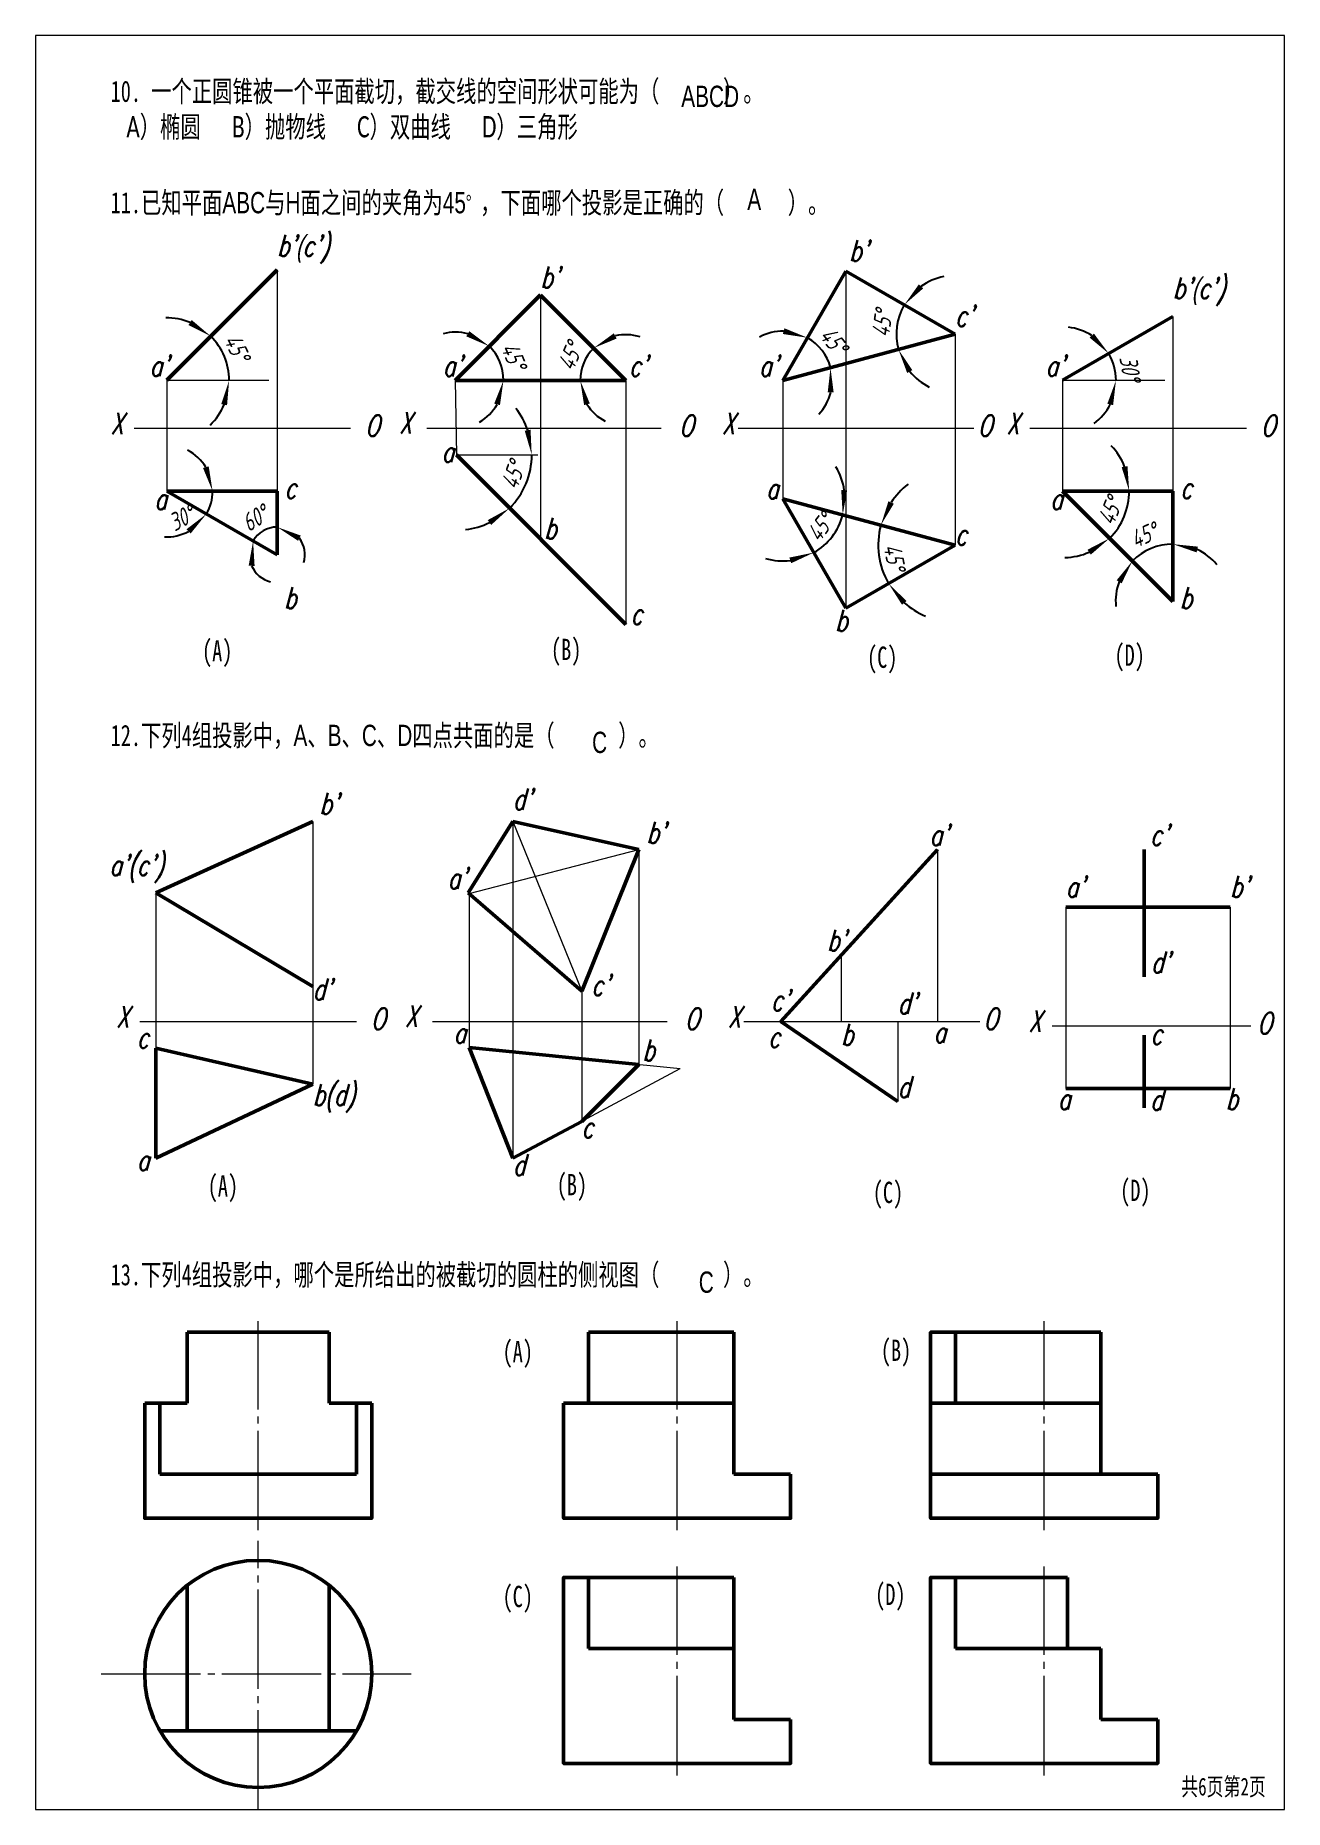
# Model space of a CAD drawing. Header units: millimetres. Extents: x 17497 to 18907, y 3200 to 3601.
# Drawn here: x 17714.6 to 17890.6, y 3332.3 to 3582.3 of the extents above; entities that cross this region are included whole.
import ezdxf

# ---------------------------------------------------------------- set-up
doc = ezdxf.new("R2010")
doc.units = ezdxf.units.MM
doc.header["$PDSIZE"] = -1
doc.linetypes.add('CENTER', pattern=[17, 14, -1, 1, -1])
for name, color, linetype, lineweight in [('中心线', 1, 'CENTER', 20), ('文字', 5, 'Continuous', 30), ('文字题目', 7, 'Continuous', 30), ('答案', 1, 'Continuous', 20), ('粗实线', 7, 'Continuous', 50), ('细实线', 5, 'Continuous', 20)]:
    doc.layers.add(name, color=color, linetype=linetype, lineweight=lineweight)
doc.styles.add('Romas', font='romans.shx', dxfattribs={"width": 0.7, "oblique": 15})
doc.styles.add('中文', font='', dxfattribs={"width": 0.7})
doc.styles.add('仿宋体', font='simfang.ttf', dxfattribs={"width": 0.7})
doc.styles.add('数字', font='isocp.shx', dxfattribs={"width": 0.8, "oblique": 15, "bigfont": 'bigfont.shx'})
doc.styles.get('中文').set_extended_font_data('SimSun')
doc.dimstyles.new('GB-25', dxfattribs={"dimtxt": 2.5, "dimasz": 3.5, "dimexe": 1.75, "dimexo": 0, "dimgap": 0.875, "dimtad": 1, "dimdec": 0, "dimdsep": 46, "dimtxsty": '数字', "dimblk": 'Arrow', "dimcen": 3.5, "dimadec": 0, "dimazin": 0, "dimtfac": 0.7, "dimtdec": 0, "dimtmove": 0, "dimatfit": 0, "dimldrblk": 'Arrow', "dimfxl": 1.75, "dimtzin": 0, "dimarcsym": 0})

msp = doc.modelspace()

# ---------------------------------------------------------------- texts
at = {"layer": '文字', "char_height": 3, "attachment_point": 1}
for s, width, gutter_width, heights, insert, style in [('\\pxqj;10. {\\fArial Unicode MS|b0|i0|c134|p0;一个正圆锥被一个平面截切，截交线的空间形状可能为（           ）。\\fCalibri|b0|i0|c0|p32;\\P\\pq*;  \\fCalibri|b0|i0|c134|p32; \\fCalibri|b0|i0|c0|p32;A\\fArial Unicode MS|b0|i0|c134|p0;）椭圆\\fArial Unicode MS|b0|i0|c0|p0;\u2002\u2002\u2002\\fCalibri|b0|i0|c0|p32;B\\fArial Unicode MS|b0|i0|c134|p0;）抛物线\\fArial Unicode MS|b0|i0|c0|p0;\u2002\u2002\u2002\\fCalibri|b0|i0|c0|p32;C\\fArial Unicode MS|b0|i0|c134|p0;）双曲线\\fArial Unicode MS|b0|i0|c0|p0;\u2002\u2002\u2002\\fCalibri|b0|i0|c0|p32;D\\fArial Unicode MS|b0|i0|c134|p0;）三角形}', 132.3871, 10, [0], (17725.22, 3575.93), '仿宋体'), ('\\A1;11.{\\fArial Unicode MS|b0|i0|c134|p0;已知平面ABC与\\fArial Unicode MS|b0|i0|c0|p0;H\\fArial Unicode MS|b0|i0|c134|p0;面之间的夹角为\\fArial Unicode MS|b0|i0|c0|p0;45\\fArial Unicode MS|b0|i0|c134|p0;\\H0.7x;\\S。^ ;\\H1.42857x;，下面哪个投影是正确的（           ）。}', 134.2748, 10, [0], (17725.22, 3561.26), '仿宋体'), ("b'{\\fArial Unicode MS|b0|i0|c0|p0;(}c')", 3.5513, 15, [3.57], (17748.69, 3554.18), 'Romas'), ("b'", 3.5513, 15, [3.57], (17829.32, 3553.47), 'Romas'), ("b'", 3.5513, 15, [3.57], (17785.81, 3549.73), 'Romas'), ("b'{\\fArial Unicode MS|b0|i0|c0|p0;(}c')", 3.5513, 15, [3.57], (17874.92, 3548.21), 'Romas'), ("c'", 3.5513, 15, [3.57], (17844.24, 3544.3), 'Romas'), ("a'", 3.5513, 15, [3.57], (17730.74, 3537.27), 'Romas'), ("a'", 3.5513, 15, [3.57], (17772.05, 3537.26), 'Romas'), ("c'", 3.5513, 15, [3.57], (17798.29, 3537.26), 'Romas'), ("a'", 3.5513, 15, [3.57], (17816.61, 3537.26), 'Romas'), ("a'", 3.5513, 15, [3.57], (17856.98, 3537.27), 'Romas'), ('X', 6.7706, 15, [0], (17725.22, 3529.12), 'Romas'), ('O', 2.8792, 15, [0], (17761.11, 3528.81), 'Romas'), ('X', 6.7706, 15, [0], (17765.87, 3529.2), 'Romas'), ('O', 2.8792, 15, [0], (17805.35, 3528.81), 'Romas'), ('X', 6.7706, 15, [0], (17811.38, 3529.12), 'Romas'), ('O', 2.8792, 15, [0], (17847.44, 3528.81), 'Romas'), ('X', 6.7706, 15, [0], (17851.45, 3529.12), 'Romas'), ('O', 2.8792, 15, [0], (17887.34, 3528.81), 'Romas'), ('a', 3.5513, 15, [3.57], (17771.87, 3525.16), 'Romas'), ('a', 3.5513, 15, [3.57], (17731.41, 3518.51), 'Romas'), ('c', 3.5513, 15, [3.57], (17749.75, 3520.05), 'Romas'), ('a', 3.5513, 15, [3.57], (17817.61, 3519.98), 'Romas'), ('a', 3.5513, 15, [3.57], (17857.64, 3518.51), 'Romas'), ('c', 3.5513, 15, [3.57], (17875.98, 3520.05), 'Romas'), ('b', 3.5513, 15, [3.57], (17786.35, 3514.34), 'Romas'), ('c', 3.5513, 15, [3.57], (17844.24, 3513.48), 'Romas'), ('b', 3.5513, 15, [3.57], (17749.69, 3504.53), 'Romas'), ('b', 3.5513, 15, [3.57], (17875.92, 3504.53), 'Romas'), ('c', 3.5513, 15, [3.57], (17798.52, 3502.31), 'Romas'), ('b', 3.5513, 15, [3.57], (17827.35, 3501.36), 'Romas'), ('({\\fFangSong|b1|i0|c134|p49;B})', 7.116, 10, [0], (17787.27, 3497.27), '仿宋体'), ('(A)', 7.116, 10, [0], (17738.1, 3497.08), '仿宋体'), ('(C)', 7.116, 10, [0], (17831.81, 3496.18), '仿宋体'), ('(D)', 7.116, 10, [0], (17866.67, 3496.47), '仿宋体'), ('12.{\\fArial Unicode MS|b0|i0|c134|p0;下列}4{\\fArial Unicode MS|b0|i0|c134|p0;组投影中，A、B、C、D四点共面的是（           ）。}', 140.4394, 10, [0], (17725.22, 3485.16), '仿宋体'), ("b'", 3.5513, 15, [3.57], (17754.68, 3475.55), 'Romas'), ("d'", 2.7422, 15, [0], (17781.92, 3476.18), 'Romas'), ("b'", 2.7422, 15, [0], (17800.77, 3471.46), 'Romas'), ("a'", 2.7422, 15, [0], (17840.65, 3471.16), 'Romas'), ("c'", 2.7422, 15, [0], (17871.72, 3471.16), 'Romas'), ("a'(c')", 2.7422, 15, [0], (17725.06, 3466.9), 'Romas'), ("a'", 2.7422, 15, [0], (17772.74, 3465.06), 'Romas'), ("a'", 2.7422, 15, [0], (17859.83, 3463.85), 'Romas'), ("b'", 2.7422, 15, [0], (17882.97, 3463.85), 'Romas'), ("b'", 2.7422, 15, [0], (17826.2, 3456.28), 'Romas'), ("d'", 2.7422, 15, [0], (17871.84, 3453.2), 'Romas'), ("d'", 2.7422, 15, [0], (17753.72, 3449.4), 'Romas'), ("c'", 2.7422, 15, [0], (17792.98, 3449.99), 'Romas'), ("c'", 2.7422, 15, [0], (17818.3, 3447.85), 'Romas'), ('X', 6.7706, 15, [0], (17726.02, 3445.52), 'Romas'), ('O', 2.8792, 15, [0], (17761.92, 3445.21), 'Romas'), ('X', 6.7706, 15, [0], (17766.68, 3445.6), 'Romas'), ('O', 2.8792, 15, [0], (17806.16, 3445.21), 'Romas'), ('X', 6.7706, 15, [0], (17812.19, 3445.52), 'Romas'), ("d'", 2.7422, 15, [0], (17836.15, 3447.41), 'Romas'), ('O', 2.8792, 15, [0], (17848.24, 3445.21), 'Romas'), ('b', 2.7422, 15, [0], (17828.16, 3443.01), 'Romas'), ('X', 6.7706, 15, [0], (17854.59, 3444.91), 'Romas'), ('O', 2.8792, 15, [0], (17886.83, 3444.6), 'Romas'), ('c', 2.7422, 15, [0], (17728.95, 3442.59), 'Romas'), ('a', 2.7422, 15, [0], (17773.57, 3443.27), 'Romas'), ('b', 2.7422, 15, [0], (17800.18, 3440.82), 'Romas'), ('c', 2.7422, 15, [0], (17817.9, 3442.68), 'Romas'), ('a', 2.7422, 15, [0], (17841.2, 3443.36), 'Romas'), ('c', 2.7422, 15, [0], (17871.78, 3443.11), 'Romas'), ('b(d)', 2.7422, 15, [0], (17753.72, 3434.52), 'Romas'), ('d', 2.7422, 15, [0], (17836.15, 3435.64), 'Romas'), ('a', 2.7422, 15, [0], (17858.73, 3433.95), 'Romas'), ('d', 2.7422, 15, [0], (17871.72, 3433.83), 'Romas'), ('b', 2.7422, 15, [0], (17882.36, 3433.95), 'Romas'), ('c', 2.7422, 15, [0], (17791.61, 3429.96), 'Romas'), ('a', 2.7422, 15, [0], (17728.95, 3425.34), 'Romas'), ('d', 2.7422, 15, [0], (17781.92, 3424.63), 'Romas'), ('(A)', 7.116, 10, [0], (17738.9, 3421.67), '仿宋体'), ('({\\fFangSong|b1|i0|c134|p49;B})', 7.116, 10, [0], (17788.08, 3421.85), '仿宋体'), ('(C)', 7.116, 10, [0], (17832.62, 3420.76), '仿宋体'), ('(D)', 7.116, 10, [0], (17867.47, 3421.05), '仿宋体'), ('13.{\\fArial Unicode MS|b0|i0|c134|p0;下列}4{\\fArial Unicode MS|b0|i0|c134|p0;组投影中，哪个是所给出的被截切的圆柱的侧视图（           ）。}', 140.4394, 10, [0], (17725.22, 3409.17), '仿宋体'), ('(A)', 7.116, 10, [0], (17780.45, 3398.33), '仿宋体'), ('({\\fFangSong|b1|i0|c134|p49;B})', 7.116, 10, [0], (17833.75, 3398.51), '仿宋体'), ('(C)', 7.116, 10, [0], (17780.45, 3363.82), '仿宋体'), ('(D)', 7.116, 10, [0], (17832.95, 3364.11), '仿宋体')]:
    msp.add_mtext_dynamic_manual_height_columns(s, width=width, gutter_width=gutter_width, heights=heights, dxfattribs=dict(at, insert=insert, style=style))
at = {"layer": '文字题目', "style": '中文', "width": 0.7}
msp.add_text('共6页第2页', height=2.5, dxfattribs=at).set_placement((17876.08, 3334.27))
at = {"layer": '答案', "char_height": 3, "attachment_point": 1, "style": '仿宋体'}
for s, insert in [('\\pxqc;{\\fArial Unicode MS|b0|i0|c134|p0;ABCD}', (17802.3, 3575.22)), ('\\pxqc;{\\fArial Unicode MS|b0|i0|c0|p0;A}', (17808.51, 3560.71)), ('\\pxqc;{\\fArial Unicode MS|b0|i0|c134|p0;C}', (17786.72, 3484.18)), ('\\pxqc;{\\fArial Unicode MS|b0|i0|c134|p0;C}', (17801.75, 3408.11))]:
    msp.add_mtext_dynamic_manual_height_columns(s, width=14.8108, gutter_width=10, heights=[6.83], dxfattribs=dict(at, insert=insert))

# ---------------------------------------------------------------- blocks, each defined once
blk = doc.blocks.new('Arrow')
blk.add_lwpolyline([(0, 0, 0, 0.238, 0), (-1, 0, 0.238, 0.238, 0)], format="xyseb")
blk = doc.blocks.new('*D54')
at = {"layer": 'Defpoints', "color": 0, "transparency": 16777216}
for p in [(17748.69, 3549.25), (17741.62, 3535.97), (17733.13, 3533.7), (17733.13, 3533.7), (17747.51, 3533.7)]:
    blk.add_point(p, dxfattribs=at)
at = {"layer": '文字', "color": 0, "lineweight": -2, "transparency": 16777216}
for start, end in [(67.9806, 90.9612), (0, 45), (314.0388, 337.0194)]:
    blk.add_arc((17733.13, 3533.7), 8.79, start, end, dxfattribs=at)
at = {"layer": '文字', "color": 0, "lineweight": -2, "transparency": 16777216, "xscale": 3.5, "yscale": 3.5, "zscale": 3.5}
for p, rotation in [((17739.34, 3539.91), 326.4903041839972), ((17741.92, 3533.7), 78.50969581600388)]:
    blk.add_blockref('Arrow', p, dxfattribs=dict(at, rotation=rotation))
at = {"layer": '文字', "color": 0, "transparency": 16777216, "insert": (17743.02, 3538.3), "char_height": 2.5, "attachment_point": 5, "rotation": 294.983, "style": '数字'}
blk.add_mtext('45°', dxfattribs=at)
blk = doc.blocks.new('*D55')
at = {"layer": 'Defpoints', "color": 0, "transparency": 16777216}
for p in [(17733.13, 3518.09), (17748.69, 3518.09), (17747.35, 3512.78), (17748.69, 3509.11), (17748.69, 3509.11)]:
    blk.add_point(p, dxfattribs=at)
at = {"layer": '文字', "color": 0, "lineweight": -2, "transparency": 16777216}
for start, end in [(90, 150), (343.5886, 36.7943), (203.2057, 256.4114)]:
    blk.add_arc((17748.69, 3509.11), 3.91, start, end, dxfattribs=at)
at = {"layer": '文字', "color": 0, "lineweight": -2, "transparency": 16777216, "xscale": 3.5, "yscale": 3.5, "zscale": 3.5}
for p, rotation in [((17748.69, 3513.02), 153.3971612098903), ((17745.3, 3511.06), 86.60283879009471)]:
    blk.add_blockref('Arrow', p, dxfattribs=dict(at, rotation=rotation))
at = {"layer": '文字', "color": 0, "transparency": 16777216, "insert": (17745.54, 3514.26), "char_height": 2.5, "attachment_point": 5, "rotation": 31.4087, "style": '数字'}
blk.add_mtext('60°', dxfattribs=at)
blk = doc.blocks.new('*D56')
at = {"layer": 'Defpoints', "color": 0, "transparency": 16777216}
for p in [(17773.94, 3523.21), (17773.94, 3523.21), (17794.83, 3523.21), (17783.14, 3517.89), (17802.67, 3494.48)]:
    blk.add_point(p, dxfattribs=at)
at = {"layer": '细实线', "color": 0, "lineweight": -2, "transparency": 16777216}
for start, end in [(18.9565, 37.913), (315, 360), (277.087, 296.0435)]:
    blk.add_arc((17773.94, 3523.21), 10.63, start, end, dxfattribs=at)
at = {"layer": '细实线', "color": 0, "lineweight": -2, "transparency": 16777216, "xscale": 3.5, "yscale": 3.5, "zscale": 3.5}
for p, rotation in [((17784.56, 3523.21), 279.4782427736553), ((17781.45, 3515.69), 35.52175722634531)]:
    blk.add_blockref('Arrow', p, dxfattribs=dict(at, rotation=rotation))
at = {"layer": '细实线', "color": 0, "transparency": 16777216, "insert": (17781.94, 3520.33), "char_height": 2.5, "attachment_point": 5, "rotation": 70.2132, "style": '数字'}
blk.add_mtext('45°', dxfattribs=at)
blk = doc.blocks.new('*D57')
at = {"layer": 'Defpoints', "color": 0, "transparency": 16777216}
for p in [(17733.13, 3518.09), (17733.13, 3518.09), (17748.69, 3518.09), (17739.49, 3516.97), (17748.69, 3509.11)]:
    blk.add_point(p, dxfattribs=at)
at = {"layer": '文字', "color": 0, "lineweight": -2, "transparency": 16777216}
for start, end in [(31.4463, 62.8927), (330, 360), (267.1073, 298.5537)]:
    blk.add_arc((17733.13, 3518.09), 6.46, start, end, dxfattribs=at)
at = {"layer": '文字', "color": 0, "lineweight": -2, "transparency": 16777216, "xscale": 3.5, "yscale": 3.5, "zscale": 3.5}
for p, rotation in [((17739.59, 3518.09), 285.7231667387285), ((17738.72, 3514.86), 44.2768332612427)]:
    blk.add_blockref('Arrow', p, dxfattribs=dict(at, rotation=rotation))
at = {"layer": '文字', "color": 0, "transparency": 16777216, "insert": (17735.2, 3514.28), "char_height": 2.5, "attachment_point": 5, "rotation": 28.5537, "style": '数字'}
blk.add_mtext('30°', dxfattribs=at)
blk = doc.blocks.new('*D58')
at = {"layer": 'Defpoints', "color": 0, "transparency": 16777216}
for p in [(17786.28, 3545.24), (17791.61, 3535.36), (17773.78, 3533.69), (17797.83, 3533.69), (17797.83, 3533.69)]:
    blk.add_point(p, dxfattribs=at)
at = {"layer": '文字', "color": 0, "lineweight": -2, "transparency": 16777216}
for start, end in [(71.9527, 103.4763), (135, 180), (211.5237, 243.0473)]:
    blk.add_arc((17797.83, 3533.69), 6.44, start, end, dxfattribs=at)
at = {"layer": '文字', "color": 0, "lineweight": -2, "transparency": 16777216, "xscale": 3.5, "yscale": 3.5, "zscale": 3.5}
for p, rotation in [((17793.27, 3538.24), 209.2381716188567), ((17791.39, 3533.69), 105.7618283811489)]:
    blk.add_blockref('Arrow', p, dxfattribs=dict(at, rotation=rotation))
at = {"layer": '文字', "color": 0, "transparency": 16777216, "insert": (17789.96, 3537.07), "char_height": 2.5, "attachment_point": 5, "rotation": 66.7899, "style": '数字'}
blk.add_mtext('45°', dxfattribs=at)
blk = doc.blocks.new('*D59')
at = {"layer": 'Defpoints', "color": 0, "transparency": 16777216}
for p in [(17785.81, 3545.73), (17780.34, 3535.45), (17773.78, 3533.69), (17773.78, 3533.69), (17797.83, 3533.69)]:
    blk.add_point(p, dxfattribs=at)
at = {"layer": '文字', "color": 0, "lineweight": -2, "transparency": 16777216}
for start, end in [(74.826, 104.6519), (0, 45), (300.3481, 330.174)]:
    blk.add_arc((17773.78, 3533.69), 6.8, start, end, dxfattribs=at)
at = {"layer": '文字', "color": 0, "lineweight": -2, "transparency": 16777216, "xscale": 3.5, "yscale": 3.5, "zscale": 3.5}
for p, rotation in [((17778.58, 3538.5), 329.9129754440715), ((17780.58, 3533.69), 75.08702455593372)]:
    blk.add_blockref('Arrow', p, dxfattribs=dict(at, rotation=rotation))
at = {"layer": '文字', "color": 0, "transparency": 16777216, "insert": (17782.02, 3537.11), "char_height": 2.5, "attachment_point": 5, "rotation": 292.5454, "style": '数字'}
blk.add_mtext('45°', dxfattribs=at)
blk = doc.blocks.new('*D60')
at = {"layer": 'Defpoints', "color": 0, "transparency": 16777216}
for p in [(17828.84, 3549.08), (17844.24, 3540.19), (17825.97, 3537.16), (17819.96, 3533.69), (17819.96, 3533.69)]:
    blk.add_point(p, dxfattribs=at)
at = {"layer": '文字', "color": 0, "lineweight": -2, "transparency": 16777216}
for start, end in [(89.2029, 118.4058), (15, 60), (316.5942, 345.7971)]:
    blk.add_arc((17819.96, 3533.69), 6.94, start, end, dxfattribs=at)
at = {"layer": '文字', "color": 0, "lineweight": -2, "transparency": 16777216, "xscale": 3.5, "yscale": 3.5, "zscale": 3.5}
for p, rotation in [((17823.43, 3539.7), 344.6014620472535), ((17826.66, 3535.49), 90.39853795273059)]:
    blk.add_blockref('Arrow', p, dxfattribs=dict(at, rotation=rotation))
at = {"layer": '文字', "color": 0, "transparency": 16777216, "insert": (17827.09, 3539.28), "char_height": 2.5, "attachment_point": 5, "rotation": 308.095, "style": '数字'}
blk.add_mtext('45°', dxfattribs=at)
blk = doc.blocks.new('*D61')
at = {"layer": 'Defpoints', "color": 0, "transparency": 16777216}
for p in [(17828.84, 3549.08), (17835.95, 3540.19), (17844.24, 3540.19), (17844.24, 3540.19), (17819.96, 3533.69)]:
    blk.add_point(p, dxfattribs=at)
at = {"layer": '文字', "color": 0, "lineweight": -2, "transparency": 16777216}
for start, end in [(101.2484, 125.6242), (150, 195), (219.3758, 243.7516)]:
    blk.add_arc((17844.24, 3540.19), 8.29, start, end, dxfattribs=at)
at = {"layer": '文字', "color": 0, "lineweight": -2, "transparency": 16777216, "xscale": 3.5, "yscale": 3.5, "zscale": 3.5}
for p, rotation in [((17837.06, 3544.34), 227.8120947619473), ((17836.23, 3538.05), 117.1879052380626)]:
    blk.add_blockref('Arrow', p, dxfattribs=dict(at, rotation=rotation))
at = {"layer": '文字', "color": 0, "transparency": 16777216, "insert": (17833.93, 3541.69), "char_height": 2.5, "attachment_point": 5, "rotation": 81.7222, "style": '数字'}
blk.add_mtext('45°', dxfattribs=at)
blk = doc.blocks.new('*D62')
at = {"layer": 'Defpoints', "color": 0, "transparency": 16777216}
for p in [(17819.96, 3516.98), (17819.96, 3516.98), (17826.13, 3510.81), (17844.24, 3510.48), (17828.84, 3501.59)]:
    blk.add_point(p, dxfattribs=at)
at = {"layer": '文字', "color": 0, "lineweight": -2, "transparency": 16777216}
for start, end in [(8.1395, 31.2791), (300, 345), (253.7209, 276.8605)]:
    blk.add_arc((17819.96, 3516.98), 8.73, start, end, dxfattribs=at)
at = {"layer": '文字', "color": 0, "lineweight": -2, "transparency": 16777216, "xscale": 3.5, "yscale": 3.5, "zscale": 3.5}
for p, rotation in [((17828.38, 3514.73), 266.5697728846606), ((17824.32, 3509.43), 18.43022711533362)]:
    blk.add_blockref('Arrow', p, dxfattribs=dict(at, rotation=rotation))
at = {"layer": '文字', "color": 0, "transparency": 16777216, "insert": (17825.2, 3512.97), "char_height": 2.5, "attachment_point": 5, "rotation": 52.5509, "style": '数字'}
blk.add_mtext('45°', dxfattribs=at)
blk = doc.blocks.new('*D63')
at = {"layer": 'Defpoints', "color": 0, "transparency": 16777216}
for p in [(17819.96, 3516.98), (17833.39, 3510.48), (17844.24, 3510.48), (17844.24, 3510.48), (17828.84, 3501.59)]:
    blk.add_point(p, dxfattribs=at)
at = {"layer": '文字', "color": 0, "lineweight": -2, "transparency": 16777216}
for start, end in [(127.8619, 146.431), (165, 210), (228.569, 247.1381)]:
    blk.add_arc((17844.24, 3510.48), 10.85, start, end, dxfattribs=at)
at = {"layer": '文字', "color": 0, "lineweight": -2, "transparency": 16777216, "xscale": 3.5, "yscale": 3.5, "zscale": 3.5}
for p, rotation in [((17833.76, 3513.29), 245.7154845178228), ((17834.84, 3505.05), 129.2845154821714)]:
    blk.add_blockref('Arrow', p, dxfattribs=dict(at, rotation=rotation))
at = {"layer": '文字', "color": 0, "transparency": 16777216, "insert": (17835.68, 3508.79), "char_height": 2.5, "attachment_point": 5, "rotation": 281.1316, "style": '数字'}
blk.add_mtext('45°', dxfattribs=at)
blk = doc.blocks.new('*D68')
at = {"layer": 'Defpoints', "color": 0, "transparency": 16777216}
for p in [(17878.42, 3544.69), (17866.44, 3536.27), (17859.37, 3533.7), (17859.37, 3533.7), (17873.75, 3533.7)]:
    blk.add_point(p, dxfattribs=at)
at = {"layer": '文字', "color": 0, "lineweight": -2, "transparency": 16777216}
for start, end in [(56.9049, 83.8098), (0, 30), (306.1902, 333.0951)]:
    blk.add_arc((17859.37, 3533.7), 7.52, start, end, dxfattribs=at)
at = {"layer": '文字', "color": 0, "lineweight": -2, "transparency": 16777216, "xscale": 3.5, "yscale": 3.5, "zscale": 3.5}
for p, rotation in [((17865.88, 3537.46), 313.4524583747278), ((17866.89, 3533.7), 76.54754162527036)]:
    blk.add_blockref('Arrow', p, dxfattribs=dict(at, rotation=rotation))
at = {"layer": '文字', "color": 0, "transparency": 16777216, "insert": (17868.87, 3535.37), "char_height": 2.5, "attachment_point": 5, "rotation": 280.0106, "style": '数字'}
blk.add_mtext('30°', dxfattribs=at)
blk = doc.blocks.new('*D69')
at = {"layer": 'Defpoints', "color": 0, "transparency": 16777216}
for p in [(17859.37, 3518.09), (17859.37, 3518.09), (17874.92, 3518.09), (17868.43, 3515.66), (17874.92, 3502.53)]:
    blk.add_point(p, dxfattribs=at)
at = {"layer": '文字', "color": 0, "lineweight": -2, "transparency": 16777216}
for start, end in [(21.4996, 42.9992), (315, 0), (272.0008, 293.5004)]:
    blk.add_arc((17859.37, 3518.09), 9.38, start, end, dxfattribs=at)
at = {"layer": '文字', "color": 0, "lineweight": -2, "transparency": 16777216, "xscale": 3.5, "yscale": 3.5, "zscale": 3.5}
for p, rotation in [((17868.75, 3518.09), 280.7497878928218), ((17866, 3511.45), 34.2502121071739)]:
    blk.add_blockref('Arrow', p, dxfattribs=dict(at, rotation=rotation))
at = {"layer": '文字', "color": 0, "transparency": 16777216, "insert": (17866.06, 3515.28), "char_height": 2.5, "attachment_point": 5, "rotation": 67.2627, "style": '数字'}
blk.add_mtext('45°', dxfattribs=at)
blk = doc.blocks.new('*D70')
at = {"layer": 'Defpoints', "color": 0, "transparency": 16777216}
for p in [(17859.37, 3518.09), (17874.92, 3518.09), (17872.83, 3510.34), (17874.92, 3502.53), (17874.92, 3502.53)]:
    blk.add_point(p, dxfattribs=at)
at = {"layer": '文字', "color": 0, "lineweight": -2, "transparency": 16777216}
for start, end in [(90, 135), (39.953, 64.9765), (160.0235, 185.047)]:
    blk.add_arc((17874.92, 3502.53), 8.08, start, end, dxfattribs=at)
at = {"layer": '文字', "color": 0, "lineweight": -2, "transparency": 16777216, "xscale": 3.5, "yscale": 3.5, "zscale": 3.5}
for p, rotation in [((17874.92, 3510.61), 167.4882473665967), ((17869.21, 3508.25), 57.51175263339031)]:
    blk.add_blockref('Arrow', p, dxfattribs=dict(at, rotation=rotation))
at = {"layer": '文字', "color": 0, "transparency": 16777216, "insert": (17870.81, 3511.87), "char_height": 2.5, "attachment_point": 5, "rotation": 23.7758, "style": '数字'}
blk.add_mtext('45°', dxfattribs=at)

# ---------------------------------------------------------------- dimensions: what is measured, and where the dimension line sits
at = {"layer": '文字'}
for base, line1, line2, picture, middle in [((17741.62, 3535.97), ((17733.13, 3533.7), (17747.51, 3533.7)), ((17733.13, 3533.7), (17748.69, 3549.25)), '*D54', (17741.1, 3537.41)), ((17825.97, 3537.16), ((17819.96, 3533.69), (17844.24, 3540.19)), ((17819.96, 3533.69), (17828.84, 3549.08)), '*D60', (17825.42, 3537.97)), ((17835.95, 3540.19), ((17819.96, 3533.69), (17844.24, 3540.19)), ((17844.24, 3540.19), (17828.84, 3549.08)), '*D61', (17836.03, 3541.39)), ((17780.34, 3535.45), ((17773.78, 3533.69), (17797.83, 3533.69)), ((17785.81, 3545.73), (17773.78, 3533.69)), '*D59', (17780.06, 3536.3)), ((17791.61, 3535.36), ((17773.78, 3533.69), (17797.83, 3533.69)), ((17797.83, 3533.69), (17786.28, 3545.24)), '*D58', (17791.91, 3536.23)), ((17866.44, 3536.27), ((17859.37, 3533.7), (17873.75, 3533.7)), ((17859.37, 3533.7), (17878.42, 3544.69)), '*D68', (17866.77, 3535)), ((17739.49, 3516.97), ((17748.69, 3509.11), (17733.13, 3518.09)), ((17733.13, 3518.09), (17748.69, 3518.09)), '*D57', (17736.22, 3512.42)), ((17868.43, 3515.66), ((17874.92, 3502.53), (17859.37, 3518.09)), ((17859.37, 3518.09), (17874.92, 3518.09)), '*D69', (17868.02, 3514.46)), ((17826.13, 3510.81), ((17819.96, 3516.98), (17828.84, 3501.59)), ((17819.96, 3516.98), (17844.24, 3510.48)), '*D62', (17826.88, 3511.68)), ((17747.35, 3512.78), ((17748.69, 3518.09), (17748.69, 3509.11)), ((17748.69, 3509.11), (17733.13, 3518.09)), '*D55', (17746.65, 3512.44)), ((17833.39, 3510.48), ((17828.84, 3501.59), (17844.24, 3510.48)), ((17819.96, 3516.98), (17844.24, 3510.48)), '*D63', (17833.59, 3508.38)), ((17872.83, 3510.34), ((17874.92, 3518.09), (17874.92, 3502.53)), ((17874.92, 3502.53), (17859.37, 3518.09)), '*D70', (17871.66, 3509.93))]:
    dim = msp.add_angular_dim_2l(base=base, line1=line1, line2=line2, dimstyle='GB-25', dxfattribs=at)
    dim.commit()
    dim.dimension.update_dxf_attribs({"geometry": picture, "text_midpoint": middle, "dimtype": 162})
at = {"layer": '细实线'}
dim = msp.add_angular_dim_2l(base=(17783.14, 3517.89), line1=((17802.67, 3494.48), (17773.94, 3523.21)), line2=((17773.94, 3523.21), (17794.83, 3523.21)), dimstyle='GB-25', dxfattribs=at)
dim.commit()
dim.dimension.update_dxf_attribs({"geometry": '*D56', "text_midpoint": (17783.94, 3519.61), "dimtype": 162})

# ---------------------------------------------------------------- linework, layer by layer
at = {"layer": '中心线'}
for p, q in [((17746.02, 3371.67), (17746.02, 3401.09)), ((17805.04, 3371.67), (17805.04, 3401.09)), ((17856.77, 3371.67), (17856.77, 3401.09)), ((17746.02, 3332.29), (17746.02, 3370.15)), ((17805.04, 3337.11), (17805.04, 3366.54)), ((17856.77, 3337.11), (17856.77, 3366.54)), ((17723.9, 3351.4), (17767.57, 3351.4))]:
    msp.add_line(p, q, dxfattribs=at)
at = {"layer": '答案'}
for p, q in [((17781.92, 3471.54), (17791.61, 3447.6)), ((17775.75, 3461.37), (17799.65, 3467.59)), ((17775.75, 3439.7), (17805.47, 3436.7)), ((17781.92, 3424.07), (17805.47, 3436.7))]:
    msp.add_line(p, q, dxfattribs=at)
at = {"layer": '粗实线'}
for p, q in [((17733.13, 3533.7), (17748.69, 3549.25)), ((17819.96, 3533.69), (17828.84, 3549.08)), ((17844.24, 3540.19), (17828.84, 3549.08)), ((17785.81, 3545.73), (17773.78, 3533.69)), ((17797.83, 3533.69), (17785.8, 3545.72)), ((17859.37, 3533.7), (17874.92, 3542.68)), ((17819.96, 3533.69), (17844.24, 3540.19)), ((17773.78, 3533.69), (17797.83, 3533.69)), ((17797.83, 3499.31), (17773.94, 3523.21)), ((17733.13, 3518.09), (17748.69, 3518.09)), ((17748.69, 3509.11), (17733.13, 3518.09)), ((17748.69, 3518.09), (17748.69, 3509.11)), ((17859.37, 3518.09), (17874.92, 3518.09)), ((17874.92, 3502.53), (17859.37, 3518.09)), ((17874.92, 3518.09), (17874.92, 3502.53)), ((17819.96, 3516.98), (17844.24, 3510.48)), ((17819.96, 3516.98), (17828.84, 3501.59)), ((17828.84, 3501.59), (17844.24, 3510.48)), ((17753.72, 3471.54), (17731.59, 3461.49)), ((17775.61, 3461.49), (17781.92, 3471.54)), ((17781.92, 3471.54), (17799.65, 3467.59)), ((17799.65, 3467.59), (17791.61, 3447.6)), ((17819.64, 3443.36), (17841.73, 3467.59)), ((17870.87, 3467.59), (17870.87, 3449.63)), ((17731.59, 3461.49), (17753.72, 3448.27)), ((17791.61, 3447.6), (17775.61, 3461.49)), ((17859.83, 3459.46), (17882.97, 3459.46)), ((17819.64, 3443.36), (17836.15, 3432.07)), ((17870.87, 3441.41), (17870.87, 3431.18)), ((17753.72, 3434.49), (17731.59, 3439.59)), ((17731.59, 3439.59), (17731.59, 3424.07)), ((17775.75, 3439.7), (17781.92, 3424.07)), ((17799.65, 3437.29), (17775.75, 3439.7)), ((17791.61, 3429.27), (17799.65, 3437.29)), ((17731.59, 3424.07), (17753.72, 3434.49)), ((17859.83, 3433.9), (17882.97, 3433.9)), ((17781.92, 3424.07), (17791.61, 3429.27)), ((17736.02, 3389.56), (17736.02, 3399.56)), ((17756.02, 3389.56), (17756.02, 3399.56)), ((17792.55, 3389.56), (17792.55, 3399.56)), ((17813.04, 3399.56), (17813.04, 3379.56)), ((17844.28, 3389.56), (17844.28, 3399.56)), ((17864.77, 3399.56), (17864.77, 3379.56)), ((17730.02, 3389.56), (17736.02, 3389.56)), ((17732.16, 3379.56), (17732.16, 3389.56)), ((17732.16, 3389.56), (17732.16, 3379.56)), ((17756.02, 3389.56), (17762.02, 3389.56)), ((17759.88, 3379.56), (17759.88, 3389.56)), ((17792.55, 3389.56), (17789.04, 3389.56)), ((17792.55, 3389.56), (17813.04, 3389.56)), ((17844.28, 3389.56), (17840.77, 3389.56)), ((17844.28, 3389.56), (17864.77, 3389.56)), ((17732.16, 3379.56), (17759.88, 3379.56)), ((17813.04, 3379.56), (17821.04, 3379.56)), ((17840.77, 3379.56), (17872.77, 3379.56)), ((17792.55, 3355), (17792.55, 3365)), ((17813.04, 3365), (17813.04, 3345)), ((17844.28, 3355), (17844.28, 3365)), ((17860.04, 3355), (17860.04, 3365)), ((17736.02, 3363.89), (17736.02, 3343.4)), ((17756.02, 3363.89), (17756.02, 3343.4)), ((17792.55, 3355), (17813.04, 3355)), ((17844.28, 3355), (17864.77, 3355)), ((17864.77, 3355), (17864.77, 3345)), ((17813.04, 3345), (17821.04, 3345)), ((17864.77, 3345), (17872.77, 3345)), ((17732.16, 3343.4), (17759.88, 3343.4))]:
    msp.add_line(p, q, dxfattribs=at)
for points in [[(17756.02, 3399.56), (17736.02, 3399.56)], [(17813.04, 3399.56), (17792.55, 3399.56)], [(17864.77, 3399.56), (17840.77, 3399.56), (17840.77, 3373.35), (17872.77, 3373.35), (17872.77, 3379.56)], [(17730.02, 3389.56), (17730.02, 3373.35), (17762.02, 3373.35), (17762.02, 3389.56)], [(17789.04, 3389.56), (17789.04, 3373.35), (17821.04, 3373.35), (17821.04, 3379.56)], [(17813.04, 3365), (17789.04, 3365), (17789.04, 3338.79), (17821.04, 3338.79), (17821.04, 3345)], [(17860.04, 3365), (17840.77, 3365), (17840.77, 3338.79), (17872.77, 3338.79), (17872.77, 3345)]]:
    msp.add_lwpolyline(points, dxfattribs=at)
msp.add_circle((17746.02, 3351.4), 16, dxfattribs=at)
at = {"layer": '细实线'}
for p, q in [((17748.69, 3549.25), (17748.69, 3509.11)), ((17828.84, 3549.08), (17828.84, 3501.59)), ((17785.8, 3545.72), (17785.8, 3511.34)), ((17874.92, 3542.68), (17874.92, 3502.53)), ((17844.24, 3540.19), (17844.24, 3510.48)), ((17733.13, 3533.7), (17747.51, 3533.7)), ((17733.13, 3533.7), (17733.13, 3518.09)), ((17773.78, 3533.69), (17773.94, 3523.21)), ((17797.83, 3533.69), (17797.83, 3499.31)), ((17819.96, 3533.69), (17819.96, 3516.98)), ((17859.37, 3533.7), (17873.75, 3533.7)), ((17859.37, 3533.7), (17859.37, 3518.09)), ((17728.53, 3526.96), (17759.04, 3526.96)), ((17769.77, 3526.96), (17802.82, 3526.96)), ((17813.63, 3526.96), (17846.87, 3526.96)), ((17854.76, 3526.96), (17885.28, 3526.96)), ((17773.94, 3523.21), (17785.4, 3523.21)), ((17753.72, 3471.54), (17753.72, 3434.49)), ((17781.92, 3471.54), (17781.92, 3424.07)), ((17799.65, 3467.59), (17799.65, 3437.29)), ((17841.73, 3467.59), (17841.73, 3443.36)), ((17731.59, 3461.49), (17731.59, 3424.07)), ((17775.75, 3461.72), (17775.75, 3439.7)), ((17859.83, 3459.46), (17859.83, 3433.9)), ((17882.97, 3459.46), (17882.97, 3433.9)), ((17828.16, 3452.7), (17828.16, 3443.36)), ((17791.61, 3447.6), (17791.61, 3429.27)), ((17729.34, 3443.36), (17759.85, 3443.36)), ((17770.58, 3443.36), (17803.63, 3443.36)), ((17814.43, 3443.36), (17847.68, 3443.36)), ((17836.15, 3443.36), (17836.15, 3432.07)), ((17857.91, 3442.75), (17885.88, 3442.75))]:
    msp.add_line(p, q, dxfattribs=at)
msp.add_lwpolyline([(17714.63, 3332.29), (17890.63, 3332.29), (17890.63, 3582.29), (17714.63, 3582.29)], close=True, dxfattribs=at)

msp.set_redraw_order([(e.dxf.handle, doc.entitydb.next_handle()) for e in msp.query("TEXT MTEXT ATTDEF DIMENSION ARC_DIMENSION")])  # texts and dimensions are drawn at this point

doc.saveas('drawing.dxf')
